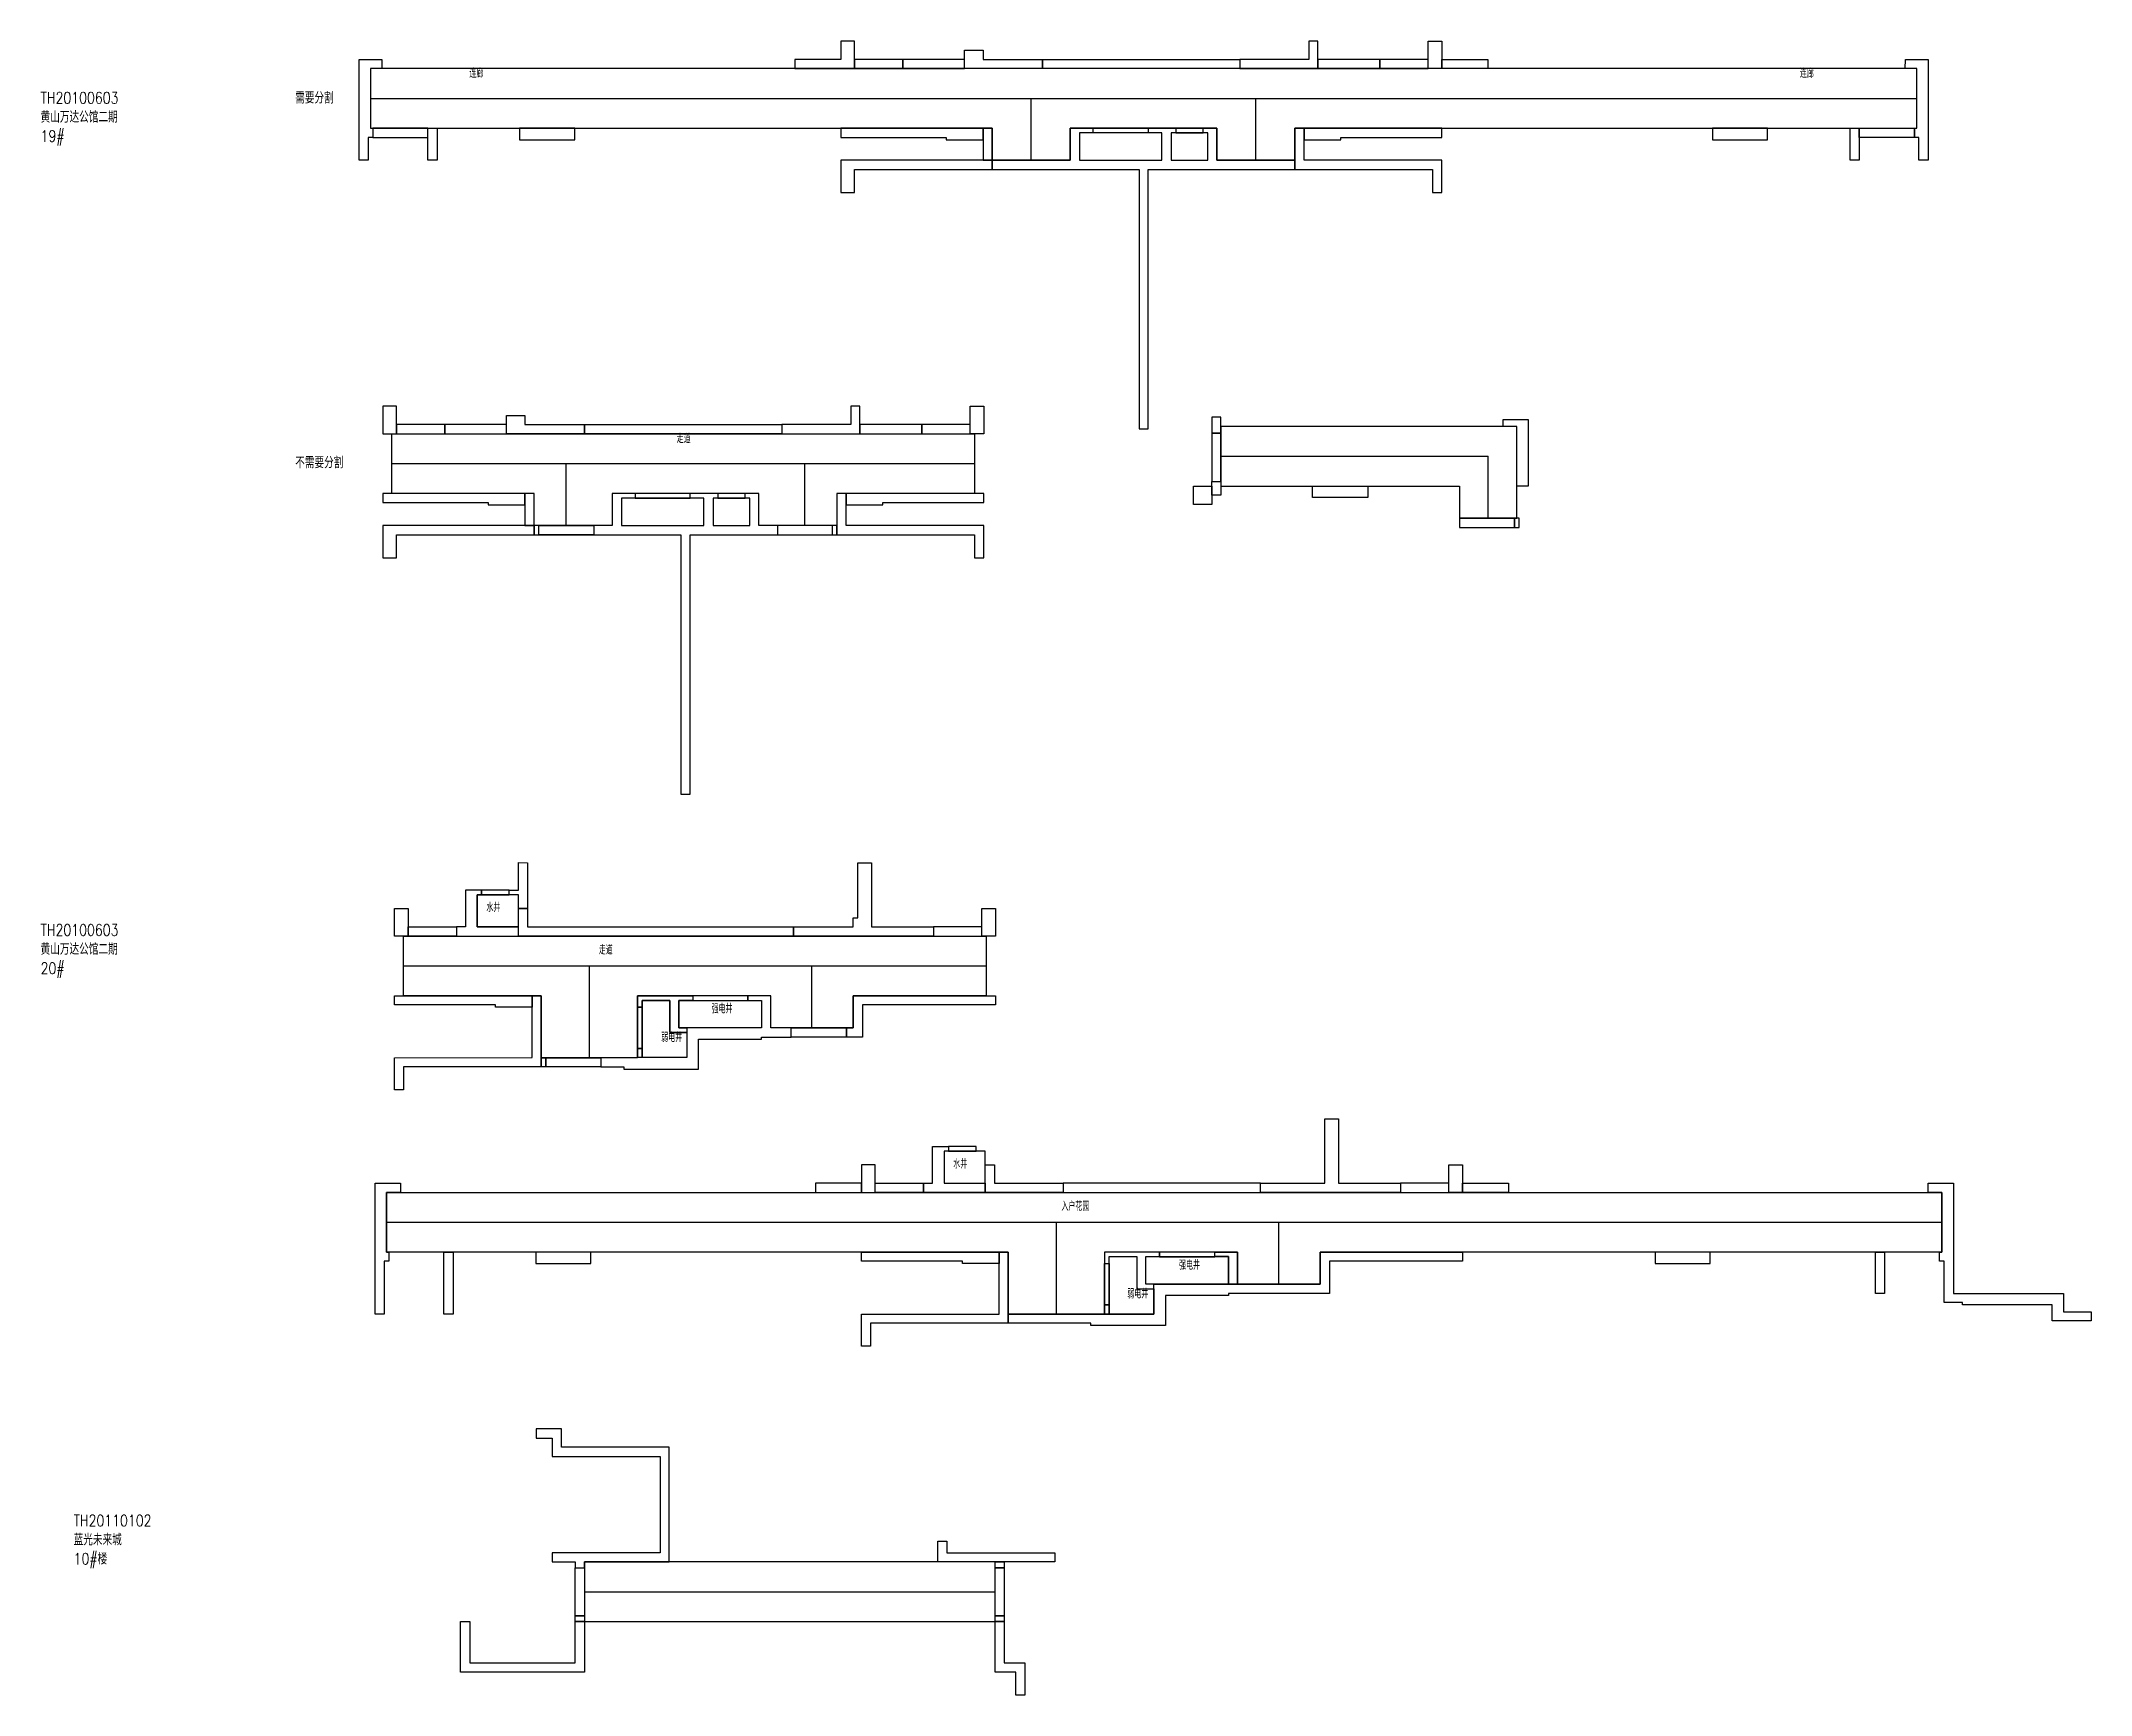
# Model space of a CAD drawing. Extents: x 562698 to 1410372, y 90292 to 698191.
# Drawn here: x 784601 to 829283, y 485689 to 521737 of the extents above; entities that cross this region are included whole.
import ezdxf

# ---------------------------------------------------------------- set-up
doc = ezdxf.new("R2010")
doc.units = 0
doc.header["$LTSCALE"] = 1000
for name, color, linetype in [('2号角度', 3, 'CONTINUOUS'), ('AD-NAME-ROOM', 9, 'CONTINUOUS'), ('中心线示意', 3, 'CONTINUOUS'), ('墙', 6, 'CONTINUOUS')]:
    doc.layers.add(name, color=color, linetype=linetype)
doc.layers.add('AD-AREA-OUTL', color=31, linetype='CONTINUOUS', plot=False)
doc.styles.add('_TEL_DIM', font='SIMPLEX.shx', dxfattribs={"width": 0.8, "height": 3.5, "bigfont": 'tssdchn.shx'})
doc.styles.add('TH-STYLE3', font='tssdeng.shx', dxfattribs={"width": 0.65, "bigfont": 'tssdchn.shx'})

msp = doc.modelspace()

# ---------------------------------------------------------------- texts
at = {"layer": '2号角度', "color": 3, "char_height": 250, "width": 1900, "attachment_point": 1, "style": '_TEL_DIM'}
for s, insert in [('TH20100603黄山万达公馆二期19#', (784592, 520624)), ('需要分割', (790141, 520624)), ('不需要分割', (790141, 512676)), ('TH20100603黄山万达公馆二期20#', (784592, 502488)), ('TH20110102蓝光未来城\\P10#楼', (785312, 489617))]:
    msp.add_mtext(s, dxfattribs=dict(at, insert=insert))
at = {"layer": 'AD-NAME-ROOM', "style": 'TH-STYLE3', "width": 0.65}
for s, p in [('连廊', (793938, 520937)), ('连廊', (822938, 520937)), ('走道', (798455, 512976)), ('水井', (794309, 502754)), ('走道', (796759, 501831)), ('强电井', (799216, 500548)), ('弱电井', (798119, 499923)), ('水井', (804486, 497167)), ('入户花园', (806841, 496244)), ('强电井', (809406, 494961)), ('弱电井', (808278, 494336))]:
    msp.add_text(s, height=180, dxfattribs=at).set_placement(p)

# ---------------------------------------------------------------- linework, layer by layer
at = {"layer": 'AD-AREA-OUTL'}
for points in [[(791783, 521137), (791783, 519837), (805333, 519837), (805333, 519137), (807033, 519137), (807033, 519837), (810233, 519837), (810233, 519137), (811933, 519137), (811933, 519837), (825483, 519837), (825483, 521137)], [(792250, 513176), (804950, 513176), (804950, 511876), (801950, 511876), (801950, 511176), (800250, 511176), (800250, 511876), (797050, 511876), (797050, 511176), (795350, 511176), (795350, 511876), (792250, 511876)], [(810318, 513337), (810318, 512037), (815518, 512037), (815518, 511337), (816768, 511337), (816768, 513337)], [(810318, 513337), (810318, 512037), (815518, 512037), (815518, 511337), (816768, 511337), (816768, 513337)], [(794105, 502429), (795005, 502429), (795005, 503129), (794105, 503129)], [(805205, 500929), (802305, 500929), (802305, 500229), (800505, 500229), (800505, 500929), (797605, 500929), (797605, 499579), (795505, 499579), (795505, 500929), (792505, 500929), (792505, 502229), (792605, 502229), (805205, 502229)], [(797705, 500829), (798305, 500829), (798305, 500129), (798680, 500129), (798680, 499580), (797705, 499580)], [(798505, 500829), (800305, 500829), (800305, 500230), (798505, 500230)], [(804283, 496842), (805183, 496842), (805183, 497543), (804283, 497543)], [(826033, 495343), (812483, 495343), (812483, 494643), (810683, 494643), (810683, 495343), (807783, 495343), (807783, 493993), (805683, 493993), (805683, 495343), (792133, 495343), (792133, 496642), (802783, 496642), (826033, 496642)], [(807883, 495243), (808483, 495243), (808483, 494543), (808858, 494543), (808858, 493993), (807883, 493993)], [(808683, 495243), (810483, 495243), (810483, 494643), (808683, 494643)], [(796445, 488589), (796445, 487289), (805395, 487289), (805395, 488589)]]:
    msp.add_lwpolyline(points, close=True, dxfattribs=at)
at = {"layer": '中心线示意'}
for p, q in [((791783, 520487), (825483, 520487)), ((806183, 519137), (806183, 520487)), ((811083, 519137), (811083, 520487)), ((792250, 512526), (804950, 512526)), ((796050, 511176), (796050, 512526)), ((801250, 511176), (801250, 512526)), ((810318, 512687), (816143, 512687)), ((816143, 511337), (816143, 512687)), ((792505, 501579), (805205, 501579)), ((796555, 499579), (796555, 501579)), ((801405, 500229), (801405, 501579)), ((792133, 495993), (826033, 495992)), ((806733, 493993), (806733, 495992)), ((811583, 494643), (811583, 495992)), ((796445, 487939), (805395, 487939))]:
    msp.add_line(p, q, dxfattribs=at)
at = {"layer": '墙'}
for points in [[(801033, 521337), (801033, 521137), (802333, 521137), (802333, 521737), (802033, 521737), (802033, 521337)], [(804733, 521537), (805133, 521537), (805133, 521337), (806433, 521337), (806433, 521137), (804733, 521136)], [(812433, 521737), (812233, 521737), (812233, 521337), (810733, 521337), (810733, 521137), (812433, 521137)], [(815133, 521137), (814833, 521137), (814833, 521737), (815133, 521737)], [(792033, 521337), (792033, 521137), (791783, 521137), (791783, 519837), (791833, 519837), (791833, 519637), (791733, 519637), (791733, 519137), (791533, 519137), (791533, 521337)], [(802333, 521137), (803383, 521137), (803383, 521337), (802333, 521337)], [(804733, 521337), (803383, 521337), (803383, 521137), (804733, 521137)], [(810733, 521137), (806433, 521137), (806433, 521337), (810733, 521337)], [(812433, 521137), (813783, 521137), (813783, 521337), (812433, 521337)], [(813783, 521137), (814833, 521137), (814833, 521337), (813783, 521337)], [(815133, 521337), (816133, 521337), (816133, 521137), (815133, 521137)], [(825733, 519138), (825533, 519137), (825533, 519637), (825433, 519637), (825433, 519837), (825483, 519837), (825483, 521137), (825233, 521137), (825238, 521337), (825733, 521337)], [(791833, 519637), (793033, 519637), (793033, 519837), (791833, 519837)], [(793233, 519137), (793033, 519137), (793033, 519837), (793233, 519837)], [(795033, 519587), (796233, 519587), (796233, 519837), (795033, 519837)], [(802033, 519837), (802033, 519637), (804333, 519637), (804333, 519587), (805133, 519587), (805133, 519837)], [(805133, 519137), (805333, 519137), (805333, 519837), (805133, 519837)], [(805333, 519137), (805333, 518937), (808533, 518937), (808533, 513287), (808733, 513287), (808733, 518937), (811933, 518937), (811933, 519137), (810233, 519137), (810233, 519837), (807033, 519837), (807033, 519137)], [(807233, 519137), (809033, 519137), (809033, 519737), (807233, 519737)], [(807533, 519837), (808733, 519837), (808733, 519737), (807533, 519737)], [(809233, 519137), (810033, 519137), (810033, 519737), (809233, 519737)], [(809333, 519737), (809933, 519737), (809933, 519837), (809333, 519837)], [(815133, 518437), (815133, 519137), (812133, 519137), (812133, 519837), (811933, 519837), (811933, 518937), (814933, 518937), (814933, 518437)], [(812133, 519587), (812933, 519587), (812933, 519637), (815133, 519637), (815133, 519837), (812133, 519837)], [(821033, 519587), (822233, 519587), (822233, 519837), (821033, 519837)], [(824033, 519837), (824233, 519837), (824233, 519138), (824033, 519138)], [(825433, 519637), (824233, 519637), (824233, 519837), (825433, 519837)], [(802033, 518437), (802333, 518437), (802333, 518937), (805333, 518937), (805333, 519137), (802033, 519137)], [(792050, 513376), (792050, 513176), (792350, 513176), (792350, 513776), (792050, 513776), (792050, 513376)], [(794750, 513576), (795150, 513576), (795150, 513376), (796450, 513376), (796450, 513176), (794750, 513175)], [(802450, 513776), (802250, 513776), (802250, 513376), (800750, 513376), (800750, 513176), (802450, 513176)], [(805150, 513176), (804850, 513176), (804850, 513776), (805150, 513776)], [(810318, 513537), (810118, 513537), (810118, 513187), (810318, 513187)], [(816468, 513337), (816468, 513487), (817018, 513487), (817018, 512037), (816768, 512037), (816768, 513337)], [(792350, 513176), (793400, 513176), (793400, 513376), (792350, 513376)], [(794750, 513376), (793400, 513376), (793400, 513176), (794750, 513176)], [(800750, 513176), (796450, 513176), (796450, 513376), (800750, 513376)], [(802450, 513176), (803800, 513176), (803800, 513376), (802450, 513376)], [(803800, 513176), (804850, 513176), (804850, 513376), (803800, 513376)], [(810318, 513187), (810118, 513187), (810118, 512137), (810318, 512137)], [(810318, 511837), (810118, 511837), (810118, 512137), (810318, 512137)], [(792050, 511876), (792050, 511676), (794350, 511676), (794350, 511626), (795150, 511626), (795150, 511876)], [(795150, 511176), (795350, 511176), (795350, 511876), (795150, 511876)], [(795350, 511176), (795350, 510975), (798550, 510975), (798550, 505326), (798750, 505326), (798750, 510976), (801950, 510976), (801950, 511176), (800250, 511176), (800250, 511876), (797050, 511876), (797050, 511176)], [(797250, 511176), (799050, 511176), (799050, 511776), (797250, 511776)], [(797550, 511776), (798750, 511776), (798750, 511876), (797550, 511876)], [(799250, 511176), (800050, 511176), (800050, 511776), (799250, 511776)], [(799350, 511776), (799950, 511776), (799950, 511876), (799350, 511876)], [(805150, 510476), (805150, 511176), (802150, 511176), (802150, 511876), (801950, 511876), (801950, 510976), (804950, 510975), (804950, 510476)], [(802150, 511626), (802950, 511626), (802950, 511676), (805150, 511676), (805150, 511876), (802150, 511876)], [(810118, 511637), (809718, 511637), (809718, 512037), (810118, 512037)], [(813518, 511787), (812318, 511787), (812318, 512037), (813518, 512037)], [(792050, 510476), (792350, 510476), (792350, 510975), (795350, 510975), (795350, 511176), (792050, 511176)], [(796650, 510976), (795450, 510976), (795450, 511176), (796650, 511176)], [(800650, 510976), (801850, 510976), (801850, 511176), (800650, 511176)], [(816718, 511337), (815518, 511337), (815518, 511137), (816718, 511137)], [(816818, 511337), (816718, 511337), (816718, 511137), (816818, 511137)], [(795005, 503129), (794805, 503129), (794805, 503229), (795005, 503229), (795006, 503830), (795205, 503829), (795205, 502830), (795005, 502830)], [(801005, 502230), (801005, 502429), (802305, 502429), (802305, 502630), (802405, 502630), (802405, 503829), (802705, 503829), (802705, 502429), (804055, 502429), (804055, 502229)], [(795005, 502230), (795005, 502429), (794105, 502429), (794105, 503129), (794205, 503130), (794205, 503229), (793855, 503229), (793855, 502429), (793655, 502429), (793655, 502229)], [(794205, 503129), (794805, 503129), (794805, 503229), (794205, 503229)], [(792305, 502829), (792605, 502829), (792605, 502230), (792305, 502230)], [(795005, 502830), (795205, 502830), (795205, 502429), (801005, 502429), (801005, 502230), (795005, 502230)], [(805105, 502830), (805405, 502830), (805405, 502229), (805105, 502229)], [(793655, 502229), (792605, 502229), (792605, 502429), (793655, 502429)], [(804055, 502229), (805105, 502229), (805105, 502429), (804055, 502429)], [(792305, 500729), (792305, 500929), (795305, 500929), (795305, 500679), (794505, 500679), (794505, 500729)], [(795305, 500929), (795505, 500929), (795505, 499380), (792505, 499380), (792505, 498879), (792305, 498879), (792305, 499579), (795305, 499580)], [(796805, 499379), (797305, 499379), (797305, 499330), (798930, 499330), (798930, 499980), (800305, 499980), (800305, 500029), (800955, 500029), (800955, 500229), (800505, 500229), (800505, 500929), (800005, 500929), (800005, 500829), (800305, 500829), (800305, 500230), (798680, 500229), (798680, 499580), (796805, 499579)], [(798680, 500229), (798680, 500129), (798305, 500129), (798305, 500829), (797705, 500829), (797705, 500679), (797605, 500679), (797605, 500929), (798805, 500929), (798805, 500829), (798505, 500829), (798505, 500229)], [(798805, 500829), (800005, 500829), (800005, 500929), (798805, 500929)], [(805405, 500929), (805405, 500729), (802505, 500729), (802505, 500030), (802155, 500029), (802155, 500229), (802305, 500229), (802305, 500929)], [(797605, 500679), (797705, 500679), (797705, 499779), (797605, 499779)], [(802155, 500029), (800955, 500029), (800955, 500229), (802155, 500229)], [(795605, 499379), (795505, 499379), (795505, 499579), (795605, 499579)], [(796805, 499379), (795605, 499379), (795605, 499579), (796805, 499579)], [(797605, 499779), (797705, 499779), (797705, 499580), (797605, 499580)], [(812583, 498243), (812883, 498243), (812883, 496842), (814233, 496842), (814233, 496642), (811183, 496642), (811183, 496842), (812583, 496842)], [(803833, 496842), (804033, 496842), (804033, 497643), (804383, 497642), (804383, 497543), (804283, 497543), (804283, 496842), (805183, 496842), (805183, 496643), (803833, 496643)], [(804383, 497543), (804983, 497543), (804983, 497643), (804383, 497643)], [(802483, 497243), (802483, 496642), (802783, 496643), (802783, 497243)], [(805183, 497243), (805383, 497243), (805383, 496842), (806883, 496842), (806883, 496642), (805183, 496643)], [(815283, 497243), (815583, 497243), (815583, 496643), (815283, 496643)], [(792433, 496842), (792433, 496642), (792133, 496642), (792133, 495343), (792183, 495343), (792183, 495143), (792083, 495143), (792083, 493993), (791883, 493993), (791883, 496842)], [(801483, 496842), (801483, 496643), (802483, 496643), (802483, 496842)], [(803833, 496643), (802783, 496643), (802783, 496842), (803833, 496842)], [(806883, 496643), (811183, 496643), (811183, 496842), (806883, 496842)], [(814233, 496642), (815283, 496642), (815283, 496842), (814233, 496842)], [(815583, 496842), (816583, 496842), (816583, 496643), (815583, 496643)], [(825733, 496842), (826283, 496842), (826283, 494443), (828683, 494443), (828683, 494043), (829283, 494043), (829283, 493843), (828433, 493843), (828433, 494193), (826483, 494193), (826483, 494243), (826083, 494243), (826083, 495143), (825983, 495143), (825983, 495343), (826033, 495343), (826033, 496642), (825733, 496642)], [(793583, 493993), (793383, 493993), (793383, 495343), (793583, 495343)], [(795383, 495093), (796583, 495093), (796583, 495343), (795383, 495343)], [(805483, 495343), (805483, 495093), (804683, 495093), (804683, 495143), (802483, 495143), (802483, 495343)], [(805483, 493993), (805483, 495343), (805683, 495343), (805683, 493793), (802683, 493793), (802683, 493293), (802483, 493293), (802483, 493993), (805483, 493993)], [(805683, 493993), (808858, 493993), (808858, 494643), (812483, 494643), (812483, 495343), (815583, 495343), (815583, 495143), (812683, 495143), (812683, 494443), (810483, 494443), (810483, 494393), (809108, 494393), (809108, 493743), (807483, 493743), (807483, 493793), (805683, 493793)], [(807883, 495093), (807883, 495243), (808483, 495243), (808483, 494543), (808858, 494543), (808858, 494643), (808683, 494643), (808683, 495243), (808983, 495242), (808983, 495343), (807783, 495343), (807783, 495093)], [(807783, 495093), (807883, 495093), (807883, 494193), (807783, 494193)], [(808983, 495242), (810183, 495242), (810183, 495342), (808983, 495342)], [(810183, 495243), (810183, 495342), (810683, 495343), (810683, 494643), (810483, 494643), (810483, 495243)], [(819783, 495093), (820983, 495093), (820983, 495343), (819783, 495343)], [(824583, 495343), (824783, 495343), (824783, 494443), (824583, 494443)], [(807783, 494193), (807883, 494193), (807883, 493993), (807783, 493993)], [(795745, 488589), (796245, 488589), (796245, 488464), (796445, 488464), (796445, 488589), (798295, 488589), (798295, 491089), (795945, 491089), (795945, 491489), (795395, 491489), (795395, 491289), (795744, 491289), (795744, 490889), (798095, 490889), (798094, 488789), (795744, 488789)], [(804145, 489043), (804345, 489043), (804345, 488789), (806695, 488789), (806695, 488589), (804145, 488589)], [(796245, 488464), (796445, 488464), (796445, 487414), (796245, 487414)], [(805595, 488464), (805395, 488464), (805395, 488589), (805595, 488589)], [(805395, 488464), (805595, 488464), (805595, 487414), (805395, 487414)], [(796245, 487289), (796445, 487289), (796445, 486189), (793745, 486189), (793745, 487289), (793945, 487289), (793945, 486389), (796245, 486389)], [(796245, 487414), (796445, 487414), (796445, 487289), (796245, 487289)], [(805595, 487289), (805395, 487289), (805395, 487414), (805595, 487414)], [(805395, 487289), (805595, 487289), (805595, 486389), (806045, 486389), (806045, 485689), (805845, 485689), (805845, 486189), (805395, 486189)]]:
    msp.add_lwpolyline(points, close=True, dxfattribs=at)

msp.set_redraw_order([(e.dxf.handle, doc.entitydb.next_handle()) for e in msp.query("TEXT MTEXT ATTDEF DIMENSION ARC_DIMENSION")])  # texts and dimensions are drawn at this point

doc.saveas('drawing.dxf')
